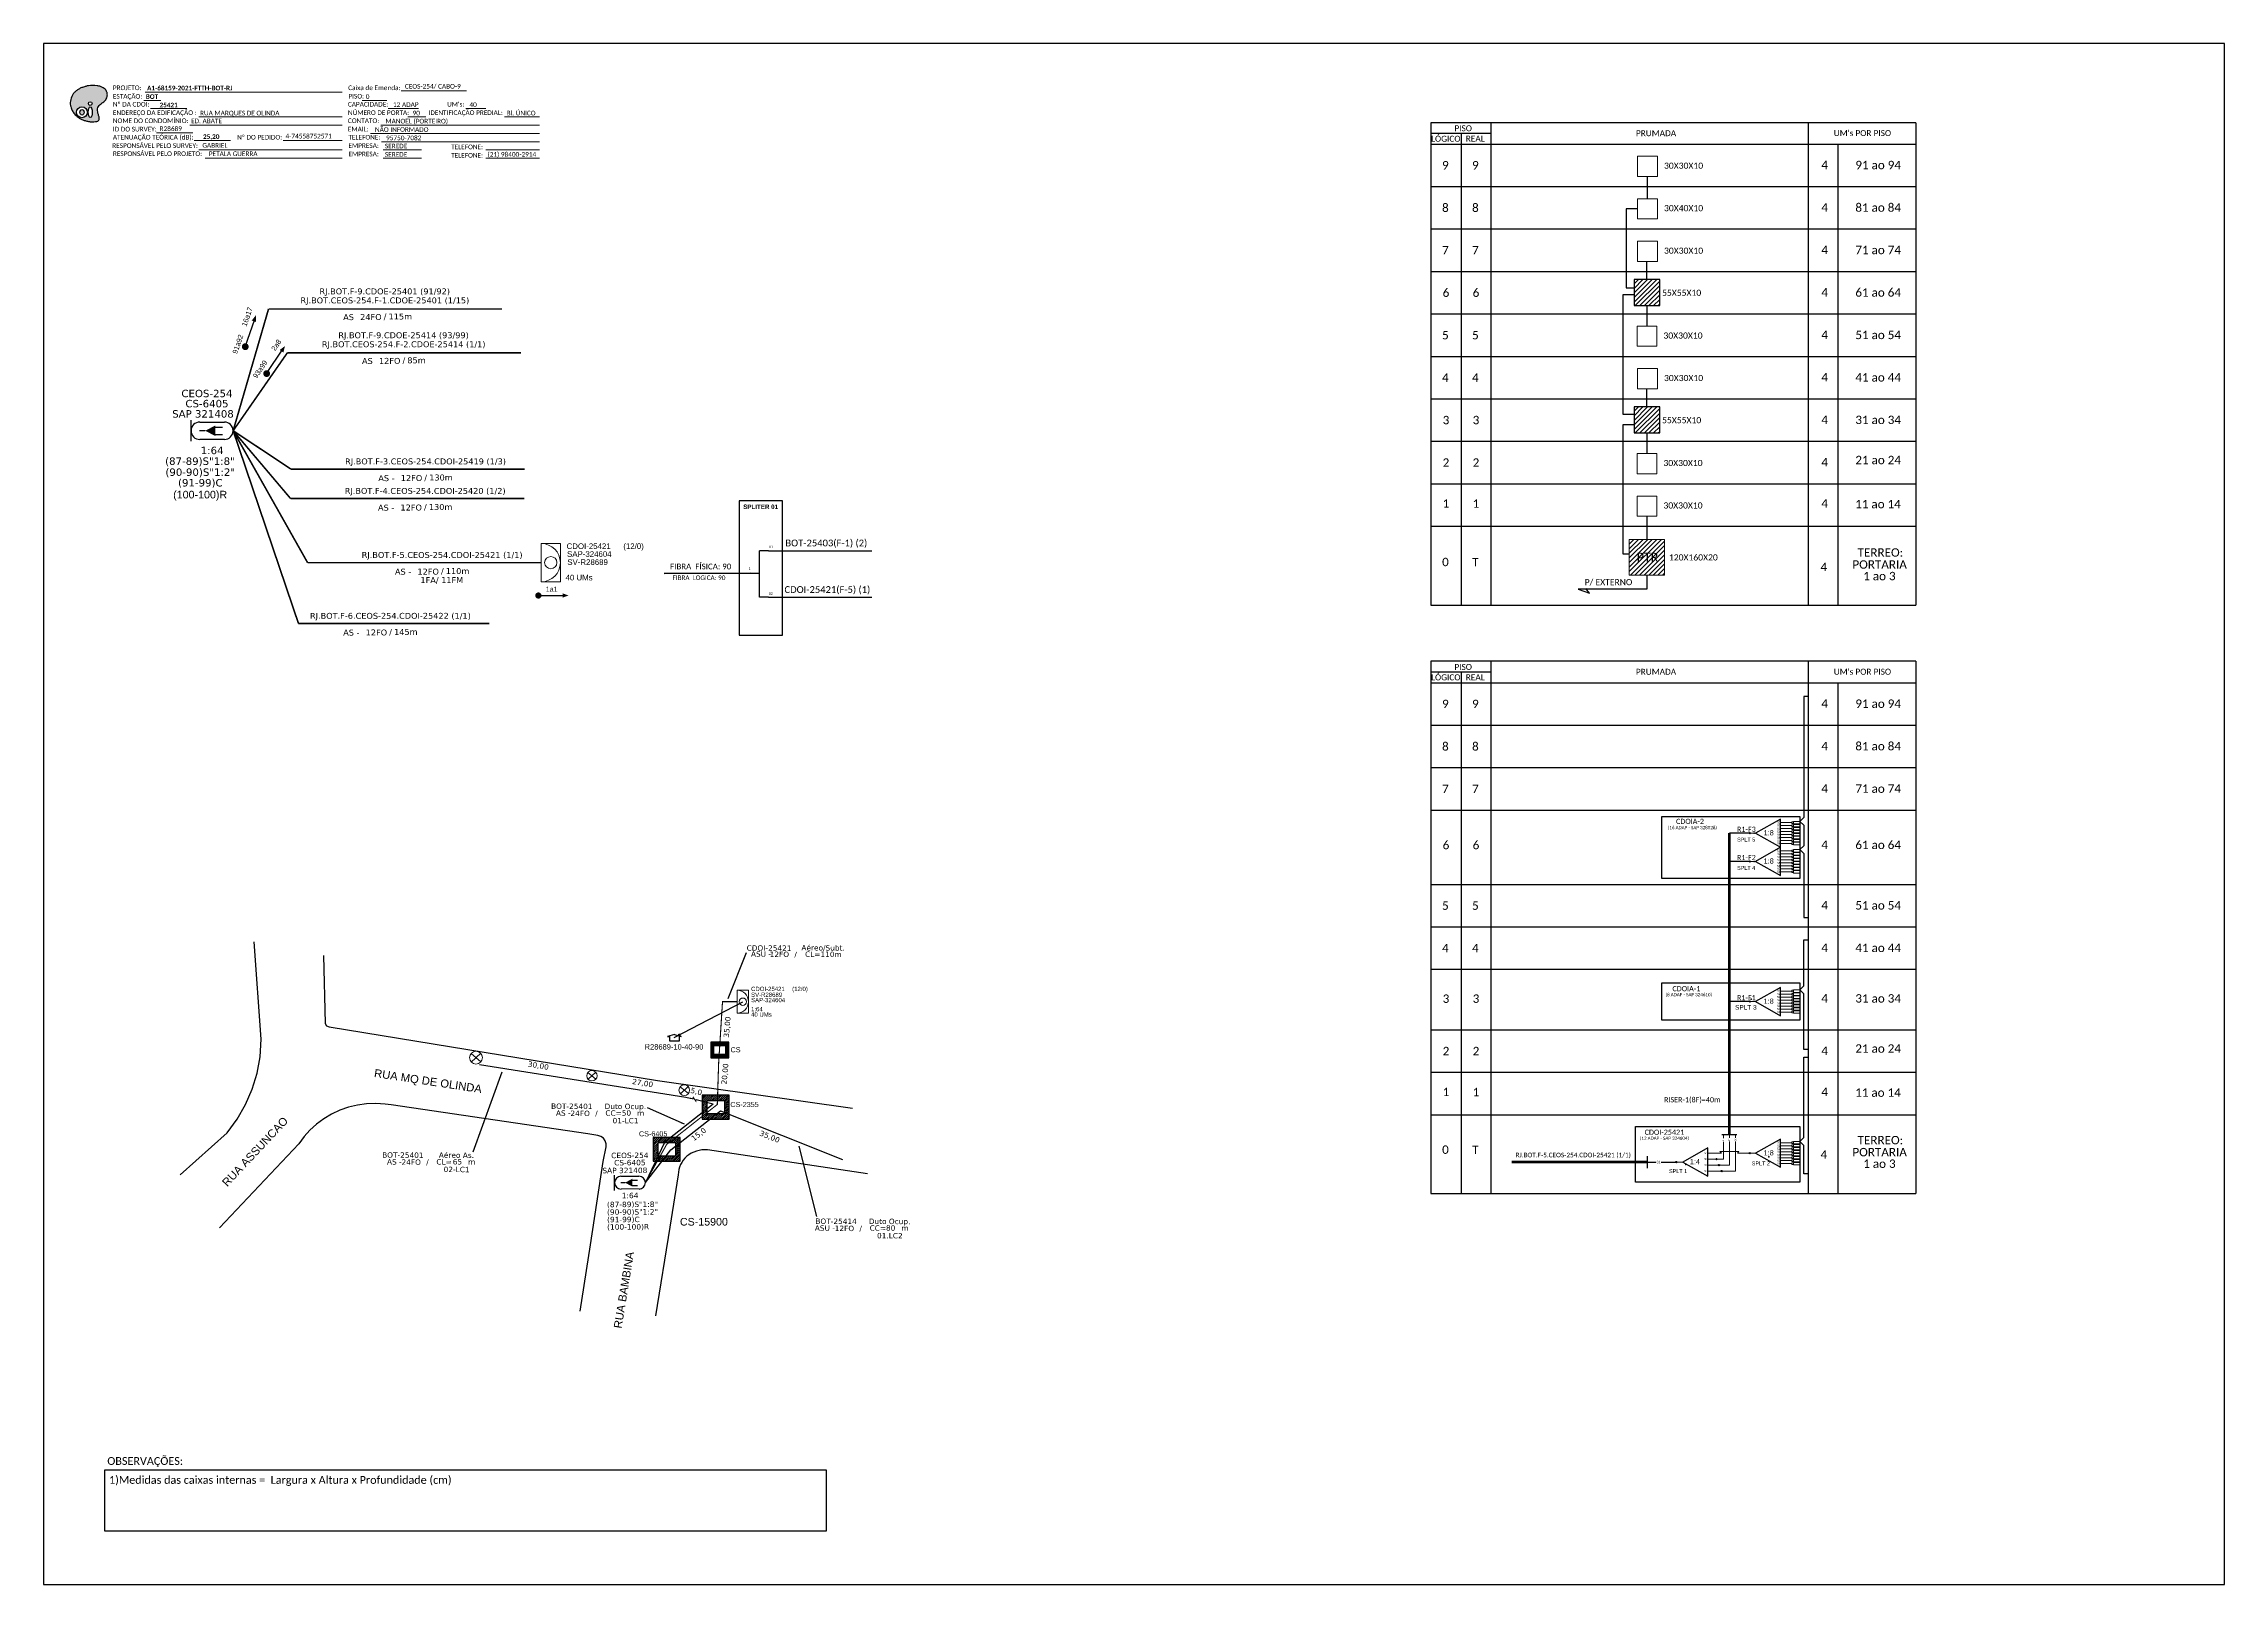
# Model space of a CAD drawing. Extents: x -4 to 837, y 1 to 595.
import ezdxf
from ezdxf.enums import TextEntityAlignment as Align

# ---------------------------------------------------------------- set-up
doc = ezdxf.new("R2010")
doc.units = 0
doc.linetypes.add('PHANTOM2', pattern=[1.25, 0.625, -0.125, 0.125, -0.125, 0.125, -0.125])
for name, color, linetype in [('10.1-Caixas Subterrâneas', 5, 'Continuous'), ('20.4-CEOS', 1, 'Continuous'), ('CAP a instalar', 1, 'Continuous'), ('label_cabos', 7, 'Continuous'), ('Legenda', 1, 'Continuous'), ('QUADRA', 7, 'Continuous'), ('SETA', 7, 'Continuous'), ('Subida Lateral', 5, 'Continuous'), ('surveys', 7, 'Continuous'), ('surveys legendas', 7, 'Continuous')]:
    doc.layers.add(name, color=color, linetype=linetype)
for name, color, linetype, lineweight in [('10.4-Postes', 1, 'Continuous', 0), ("20.0-LEGENDA DOS CDO'S", 1, 'Continuous', 0), ('20.1-CDO_INTERIOR', 1, 'Continuous', 0), ('40.1-ETIQUETAS', 1, 'Continuous', 20), ('Segmento Logradouro Texto', 251, 'Continuous', 0)]:
    doc.layers.add(name, color=color, linetype=linetype, lineweight=lineweight)
doc.layers.add('DROP DE CLIENTE', color=140, linetype='Continuous', plot=False)
doc.layers.add('EXTRA', color=50, linetype='Continuous', plot=False)
doc.styles.add('ARIAL', font='arial.ttf')
doc.styles.add('DIGICADE', font='arial.ttf')
doc.styles.add('MtXpl_Calibri', font='calibri.ttf')
doc.styles.add('siredit', font='verdana.ttf')
doc.styles.add('WMF-Calibri0', font='calibri.ttf')
doc.styles.add('WMF-Calibri1', font='calibrib.ttf')
doc.linetypes.add('FENCELINE1', pattern='A,0.25,-0.1,[133,ltypeshp.shx,S=0.1,R=0,X=-0.1,Y=0],-0.1,1', length=1.45)
doc.dimstyles.new('CL', dxfattribs={"dimtxt": 1, "dimasz": 2, "dimexe": 0.18, "dimexo": 0.0625, "dimgap": 0.09, "dimtad": 0, "dimdec": 0, "dimrnd": 1, "dimzin": 0, "dimdsep": 46, "dimtxsty": 'siredit', "dimblk": 'NONE', "dimcen": 0, "dimse1": 1, "dimse2": 1, "dimsd1": 1, "dimsd2": 1, "dimclrt": 7, "dimadec": 0, "dimazin": 0, "dimtfac": 1, "dimtdec": 0, "dimtofl": 0, "dimtmove": 0, "dimatfit": 3, "dimfxl": 0, "dimtolj": 1, "dimtzin": 0, "dimarcsym": 0})

# ---------------------------------------------------------------- blocks, each defined once
blk = doc.blocks.new('OI')
h = blk.add_hatch(color=40)
edge = h.paths.add_edge_path()
edge.add_spline(control_points=[(4.35, -0.67), (3.92, -0.99), (3.26, -1.5), (2.81, -2.59), (2.9, -3.5), (3.06, -4.27), (3.31, -4.85), (3.37, -5.39), (3.4, -5.88), (3.2, -6.4), (2.54, -6.61), (1.65, -6.63), (0.55, -6.67), (-0.56, -6.42), (-1.61, -6.14), (-2.77, -5.61), (-3.92, -4.77), (-4.89, -3.7), (-5.34, -2.65), (-5.6, -1.94), (-5.85, -0.96), (-5.71, 0.47), (-5.1, 2.02), (-4.14, 3.02), (-3.3, 3.61), (-2.37, 4.16), (-1.36, 4.44), (-0.56, 4.7), (0.79, 4.85), (2.24, 4.97), (3.79, 4.57), (4.67, 4.21), (5.44, 3.65), (5.76, 2.99), (6.03, 2.21), (6.01, 1.46), (5.72, 0.64), (5.31, 0.08), (4.88, -0.38), (4.51, -0.55), (4.35, -0.67)], knot_values=[0, 0, 0, 0, 1.60434, 2.417191, 3.427595, 4.282808, 4.776746, 5.304182, 5.888771, 6.258406, 6.858137, 7.79129, 8.986195, 10.124242, 11.187857, 12.242908, 13.953784, 15.414161, 16.515391, 17.349188, 17.675853, 19.552021, 21.515531, 22.568638, 23.63245, 24.621084, 25.782718, 26.745347, 27.142653, 29.870543, 31.004649, 31.921532, 32.709589, 33.801391, 34.042471, 35.192333, 35.971461, 36.628871, 37.254359, 37.836911, 37.836911, 37.836911, 37.836911], degree=3, periodic=0)
h.paths.add_polyline_path([(1.13, -0.87, -1), (-0.04, -0.87, -1)], flags=16)
edge = h.paths.add_edge_path(flags=16)
edge.add_ellipse((0.56, -3.59), major_axis=(-0.02, 1.71), ratio=0.361305, start_angle=0, end_angle=360)
h.paths.add_polyline_path([(-0.36, -3.62, -1), (-3.8, -3.62, -1)], flags=16)
edge = h.paths.add_edge_path(flags=0)
edge.add_ellipse((-2.08, -3.62), major_axis=(0, 0.885), ratio=0.758294, start_angle=0, end_angle=360)
at = {"color": 40}
for centre, radius in [((-2.08, -3.62), 1.72), ((0.54, -0.87), 0.587)]:
    blk.add_circle(centre, radius, dxfattribs=at)
blk.add_ellipse((-2.08, -3.62), major_axis=(0, 0.885), ratio=0.758294, start_param=-3.141592653589792, end_param=3.141592653589792, dxfattribs=at)
blk.add_ellipse((0.56, -3.59), major_axis=(-0.02, 1.71), ratio=0.361305, dxfattribs=at)
at = {"color": 40, "start_tangent": (-0.800898, -0.598801), "end_tangent": (-0.800898, -0.598801)}
blk.add_spline([(4.35, -0.67), (3.2, -1.78), (2.9, -2.54), (2.92, -3.55), (3.12, -4.38), (3.28, -4.85), (3.37, -5.37), (3.35, -5.95), (3.2, -6.29), (2.66, -6.55), (1.73, -6.63), (0.54, -6.62), (-0.58, -6.41), (-1.6, -6.11), (-2.56, -5.67), (-3.95, -4.67), (-4.89, -3.56), (-5.37, -2.56), (-5.64, -1.78), (-5.72, -1.46), (-5.63, 0.42), (-4.84, 2.22), (-4.13, 2.99), (-3.27, 3.62), (-2.4, 4.09), (-1.3, 4.47), (-0.37, 4.72), (0.02, 4.77), (2.75, 4.8), (3.85, 4.53), (4.69, 4.16), (5.31, 3.68), (5.85, 2.73), (5.93, 2.5), (5.94, 1.35), (5.67, 0.62), (5.29, 0.08), (4.84, -0.36), (4.35, -0.67)], degree=3, dxfattribs=at)
blk = doc.blocks.new('CEOS_RP_CT_DRT')
at = {"layer": '20.4-CEOS', "color": 0}
for p, q in [((-4.54, 1.19), (-1.19, 1.19)), ((-1.19, -1.19), (-4.54, -1.19))]:
    blk.add_line(p, q, dxfattribs=at)
for points in [[(-5.73, -1.43), (-5.73, 1.44)], [(-3.79, 0), (-4.59, 0)], [(-2.47, 0.48), (-1.45, 0.48)], [(-2.47, -0.52), (-1.45, -0.52)]]:
    blk.add_lwpolyline(points, dxfattribs=at)
blk.add_lwpolyline([(-3.79, 0, 0, 1.47, 0), (-2.41, 0, 1.47, 1.47, 0)], format="xyseb", dxfattribs=at)
for centre, start, end in [((-4.54, 0), 90, 270), ((-1.19, 0), 270, 90)]:
    blk.add_arc(centre, 1.19, start, end, dxfattribs=at)
at = {"layer": '20.4-CEOS', "color": 7, "style": 'siredit'}
for tag, p in [('Nº_DA_CEOS', (-2.86, 5.6)), ('LOCAL', (-2.86, 4.24)), ('SAP', (-2.86, 2.78)), ('RACIO_SPLITAGEM', (-2.86, -1.88)), ('FIBRAS_SPLITTER', (-2.86, -3.58)), ('FIBRAS_TOP_C', (-2.86, -5.08)), ('RESERVA_FINAIS', (-2.86, -6.39))]:
    blk.add_attdef(tag, text='', height=1.01, dxfattribs=at).set_placement(p, align=Align.TOP_CENTER)
blk = doc.blocks.new('ETIQUETA_RS5F')
at = {"layer": '40.1-ETIQUETAS', "color": 0, "style": 'siredit'}
blk.add_text('/', height=1.5, dxfattribs=at).set_placement((1.58, -1.95), align=Align.MIDDLE_RIGHT)
for tag, p in [('ETIQUETA_R_SECUNDARIA', (1.21, 2.1)), ('ETIQUETA_R_PRIMARIA', (1.21, 4.1)), ('F_ATIVAS/F_MORTAS', (1.14, -4.24))]:
    blk.add_attdef(tag, text='', height=1.5, dxfattribs=at).set_placement(p, align=Align.MIDDLE_CENTER)
for tag, p in [('TIPO_CABO', (-6.58, -2.12)), ('CAP_CABO', (0.4, -2.09))]:
    blk.add_attdef(tag, text='', height=1.5, dxfattribs=at).set_placement(p, align=Align.MIDDLE_RIGHT)
blk.add_attdef('METROS', text='', height=1.5, dxfattribs=at).set_placement((2.14, -1.95), align=Align.MIDDLE_LEFT)
for tag, p in [('FUSÃO_1', (0.85, -8.39)), ('FUSÃO_2', (0.85, -10.6)), ('FUSÃO_3', (0.85, -12.93)), ('FUSÃO_4', (0.85, -15.14)), ('FUSÃO_5', (0.85, -17.16))]:
    blk.add_attdef(tag, text='', height=1.5, dxfattribs=at).set_placement(p, align=Align.CENTER)
blk = doc.blocks.new('SURVEY_SURVEY')
for p, q in [((0, 0.0000127), (-0.0000126, 0.000009)), ((-0.0000126, 0.000009), (-0.0000086, 0.000009)), ((-0.0000086, 0), (-0.0000086, 0.000009)), ((0.0000086, 0), (-0.0000086, 0)), ((0, 0.0000127), (0.0000126, 0.000009)), ((0.0000084, 0.0000132), (0.0000098, 0.0000132)), ((0.0000084, 0.0000103), (0.0000084, 0.0000132)), ((0.0000126, 0.000009), (0.0000086, 0.000009)), ((0.0000086, 0.000009), (0.0000086, 0)), ((0.0000098, 0.0000132), (0.0000098, 0.0000099))]:
    blk.add_line(p, q)
blk = doc.blocks.new('_None')
blk = doc.blocks.new('POLE_POLE')
at = {"layer": '10.4-Postes', "color": 1, "linetype": 'PHANTOM2'}
for points in [[(-0.000008, 0.0000105), (0.0000076, -0.0000022)], [(0.0000072, 0.000011), (-0.0000076, -0.0000027)]]:
    blk.add_lwpolyline(points, dxfattribs=at)
at = {"layer": '10.4-Postes', "color": 1}
blk.add_circle((-0.0000002, 0.0000042), 0.0000101, dxfattribs=at)
blk = doc.blocks.new('*U109')
at = {"layer": '20.4-CEOS', "color": 7, "style": 'siredit'}
for tag, p in [('FIBRAS_SPLITTER', (0, 0)), ('FIBRAS_TOP_C', (0, -4.13)), ('RESERVA_FINAIS', (0, -5.46))]:
    blk.add_attdef(tag, p, '', height=1.01, dxfattribs=at)
for tag, p, flags in [('ID_ATIVIDADE', (0, -6.77), 3), ('FATOR', (0, -8.09), 1), ('QTDE', (0, -9.4), 1), ('FID', (0, -10.71), 1)]:
    blk.add_attdef(tag, p, '', height=1.01, dxfattribs=dict(at, flags=flags))
blk = doc.blocks.new('*U110')
at = {"layer": '20.4-CEOS', "color": 7, "style": 'siredit'}
blk.add_attdef('FIBRAS_SPLITTER', (0, 0), '', height=1.01, dxfattribs=at)
for tag, p, flags in [('QTDE', (0, -4.11), 1), ('ID_ATIVIDADE', (0, -1.48), 3), ('FATOR', (0, -2.79), 1), ('FID', (0, -5.42), 1)]:
    blk.add_attdef(tag, p, '', height=1.01, dxfattribs=dict(at, flags=flags))
blk = doc.blocks.new('Inst CB AS CFOA-SM-AS-80-TS-24')
at = {"layer": 'label_cabos', "color": 0, "style": 'siredit'}
for tag, flags, p in [('ID_ATIVIDADE', 3, (1.31, 2.67)), ('FATOR', 1, (11.56, 2.55))]:
    blk.add_attdef(tag, text='', height=1, rotation=359.69, dxfattribs=dict(at, flags=flags)).set_placement(p, align=Align.MIDDLE_CENTER)
for tag, p in [('TIPO_CABO', (1.76, 0)), ('DESTINO_CABO', (3.13, 1.26)), ('CABO', (4.69, -0.05)), ('/', (7.71, -0.05)), ('LANCE', (10.81, 0)), ('TIPO_CABO', (13.11, 1.24)), ('UND', (15.96, 0)), ('FID', (13.15, -1.41))]:
    blk.add_attdef(tag, text='', height=1, rotation=359.69, dxfattribs=at).set_placement(p, align=Align.MIDDLE_CENTER)
blk.add_attdef('QTDE', (12.43, -0.47), '', height=1, rotation=359.69, dxfattribs=at)
blk = doc.blocks.new('Inst CB DT OCUP CFOA-SM-AS-80-TS-24')
at = {"layer": 'label_cabos', "color": 0, "style": 'siredit'}
for tag, flags, p in [('ID_ATIVIDADE', 3, (1.31, 2.67)), ('FATOR', 1, (11.56, 2.55))]:
    blk.add_attdef(tag, text='', height=1, rotation=359.69, dxfattribs=dict(at, flags=flags)).set_placement(p, align=Align.MIDDLE_CENTER)
for tag, p in [('TIPO_CABO', (1.76, 0)), ('DESTINO_CABO', (3.13, 1.26)), ('CABO', (4.69, -0.05)), ('/', (7.71, -0.05)), ('LANCE', (10.91, 0)), ('TIPO_CABO', (13.11, 1.24)), ('UND', (15.96, 0)), ('FID', (13.15, -1.41))]:
    blk.add_attdef(tag, text='', height=1, rotation=359.69, dxfattribs=at).set_placement(p, align=Align.MIDDLE_CENTER)
blk.add_attdef('QTDE', (12.43, -0.47), '', height=1, rotation=359.69, dxfattribs=at)
blk = doc.blocks.new('Inst CB DT OCUP CFOA-SM-ASU-120-S-12')
at = {"layer": 'label_cabos', "color": 0, "style": 'siredit'}
for tag, flags, p in [('ID_ATIVIDADE', 3, (1.31, 2.67)), ('FATOR', 1, (11.56, 2.55))]:
    blk.add_attdef(tag, text='', height=1, rotation=359.69, dxfattribs=dict(at, flags=flags)).set_placement(p, align=Align.MIDDLE_CENTER)
for tag, p in [('TIPO_CABO', (1.26, 0)), ('DESTINO_CABO', (3.13, 1.26)), ('CABO', (4.69, -0.05)), ('/', (7.71, -0.05)), ('LANCE', (10.91, 0)), ('TIPO_CABO', (13.11, 1.24)), ('UND', (15.96, 0)), ('FID', (13.15, -1.41))]:
    blk.add_attdef(tag, text='', height=1, rotation=359.69, dxfattribs=at).set_placement(p, align=Align.MIDDLE_CENTER)
blk.add_attdef('QTDE', (12.43, -0.47), '', height=1, rotation=359.69, dxfattribs=at)
blk = doc.blocks.new('LEGENDA DOS CABOS')
at = {"layer": 'EXTRA', "color": 0, "style": 'siredit'}
for tag, p in [('ID', (4.6, 0.97)), ('XX', (9.03, 0.97))]:
    blk.add_attdef(tag, text='', height=0.48, rotation=359.69, dxfattribs=at).set_placement(p, align=Align.MIDDLE_CENTER)
at = {"layer": 'Legenda', "color": 0, "style": 'siredit'}
for tag, p in [('TIPO_CABO', (1.31, 0)), ('CABO', (4.69, -0.05)), ('/', (6.81, -0.05)), ('METROS', (10.03, -0.05))]:
    blk.add_attdef(tag, text='', height=0.8, rotation=359.69, dxfattribs=at).set_placement(p, align=Align.MIDDLE_CENTER)
blk = doc.blocks.new('*X98')
at = {"color": 0, "linetype": 'Continuous'}
for p, q in [((-1.25, 0.34099), (-0.49099, 1.1)), ((-1.25, 0.517767), (-0.667767, 1.1)), ((-1.25, 0.694544), (-0.844544, 1.1)), ((-1.25, 0.87132), (-1.02132, 1.1)), ((-1.25, 1.048097), (-1.198097, 1.1)), ((-1.25, 0.164214), (-0.8035, 0.610714)), ((-1.25, -0.012563), (-0.8035, 0.433937)), ((-1.25, -0.18934), (-0.8035, 0.25716)), ((-1.25, -0.366117), (-0.8035, 0.080383)), ((-0.789214, 0.625), (-0.314214, 1.1)), ((-0.612437, 0.625), (-0.137437, 1.1)), ((-0.43566, 0.625), (0.03934, 1.1)), ((-0.258883, 0.625), (0.216117, 1.1)), ((-0.082107, 0.625), (0.392893, 1.1)), ((0.09467, 0.625), (0.56967, 1.1)), ((0.271447, 0.625), (0.746447, 1.1)), ((0.448223, 0.625), (0.923223, 1.1)), ((0.625, 0.625), (1.1, 1.1)), ((0.801777, 0.625), (1.25, 1.073223)), ((0.8035, 0.449947), (1.25, 0.896447)), ((0.8035, 0.27317), (1.25, 0.71967)), ((0.8035, 0.096393), (1.25, 0.542893)), ((0.8035, -0.080383), (1.25, 0.366117)), ((0.8035, -0.25716), (1.25, 0.18934)), ((0.8035, -0.433937), (1.25, 0.012563)), ((-1.25, -0.542893), (-0.8035, -0.096393)), ((-1.25, -0.71967), (-0.8035, -0.27317)), ((-1.25, -0.896447), (-0.8035, -0.449947)), ((-1.25, -1.073223), (-0.801777, -0.625)), ((-1.1, -1.1), (-0.625, -0.625)), ((-0.923223, -1.1), (-0.448223, -0.625)), ((-0.746447, -1.1), (-0.271447, -0.625)), ((-0.56967, -1.1), (-0.09467, -0.625)), ((-0.392893, -1.1), (0.082107, -0.625)), ((-0.216117, -1.1), (0.258883, -0.625)), ((-0.03934, -1.1), (0.43566, -0.625)), ((0.137437, -1.1), (0.612437, -0.625)), ((0.314214, -1.1), (0.789214, -0.625)), ((0.49099, -1.1), (1.25, -0.34099)), ((0.667767, -1.1), (1.25, -0.517767)), ((0.8035, -0.610714), (1.25, -0.164214)), ((0.844544, -1.1), (1.25, -0.694544)), ((1.02132, -1.1), (1.25, -0.87132)), ((1.198097, -1.1), (1.25, -1.048097))]:
    blk.add_line(p, q, dxfattribs=at)
blk = doc.blocks.new('SPLT_1-8_SC-APC')
at = {"color": 1, "lineweight": 0}
blk.add_lwpolyline([(-17.04, -7.55), (-19.26, -7.55)], dxfattribs=at)
at = {"color": 1}
blk.add_lwpolyline([(-7.37, -2.1), (-17.04, -7.55), (-7.37, -13), (-7.37, -2.1)], dxfattribs=at)
at = {"color": 3, "lineweight": 0}
for points in [[(-2.99, -3.51), (-7.37, -3.51)], [(-7.37, -4.66), (-2.99, -4.66)], [(-7.37, -5.82), (-2.99, -5.82)], [(-7.37, -6.97), (-2.99, -6.97)], [(-7.37, -8.12), (-2.99, -8.12)], [(-2.41, -3.02), (-2.41, -4)], [(-2.41, -3.02), (0, -3.02)], [(-2.41, -4), (0, -4)], [(-2.41, -4.17), (-2.41, -5.16)], [(-2.41, -4.17), (0, -4.17)], [(-2.41, -5.16), (0, -5.16)], [(-2.41, -5.32), (-2.41, -6.31)], [(-2.41, -5.32), (0, -5.32)], [(-2.41, -6.31), (0, -6.31)], [(-2.41, -6.48), (-2.41, -7.46)], [(-2.41, -6.48), (0, -6.48)], [(-2.41, -7.46), (0, -7.46)], [(-2.41, -7.63), (-2.41, -8.62)], [(-2.41, -7.63), (0, -7.63)], [(-7.37, -9.28), (-2.99, -9.28)], [(-7.37, -10.43), (-2.99, -10.43)], [(-7.37, -11.58), (-2.99, -11.58)], [(-2.41, -8.62), (0, -8.62)], [(-2.41, -8.78), (-2.41, -9.77)], [(-2.41, -8.78), (0, -8.78)], [(-2.41, -9.77), (0, -9.77)], [(-2.41, -9.94), (-2.41, -10.92)], [(-2.41, -9.94), (0, -9.94)], [(-2.41, -10.92), (0, -10.92)], [(-2.41, -11.09), (-2.41, -12.08)], [(-2.41, -11.09), (0, -11.09)], [(-2.41, -12.08), (0, -12.08)]]:
    blk.add_lwpolyline(points, dxfattribs=at)
for points in [[(-2.99, -3.22), (-2.41, -3.22), (-2.41, -3.8), (-2.99, -3.8)], [(-2.99, -4.38), (-2.41, -4.38), (-2.41, -4.95), (-2.99, -4.95)], [(-2.99, -5.53), (-2.41, -5.53), (-2.41, -6.1), (-2.99, -6.1)], [(-2.99, -6.68), (-2.41, -6.68), (-2.41, -7.26), (-2.99, -7.26)], [(-2.99, -7.84), (-2.41, -7.84), (-2.41, -8.41), (-2.99, -8.41)], [(-2.99, -8.99), (-2.41, -8.99), (-2.41, -9.56), (-2.99, -9.56)], [(-2.99, -10.14), (-2.41, -10.14), (-2.41, -10.72), (-2.99, -10.72)], [(-2.99, -11.3), (-2.41, -11.3), (-2.41, -11.87), (-2.99, -11.87)]]:
    blk.add_lwpolyline(points, close=True, dxfattribs=at)
at = {"color": 1, "style": 'ARIAL'}
for s, height, p in [('1:8', 2, (-13.91, -8.4)), ('S1', 0.75, (-8.74, -3.78)), ('S2', 0.75, (-8.74, -4.97)), ('S3', 0.75, (-8.74, -6.18)), ('S4', 0.75, (-8.74, -7.36)), ('S5', 0.75, (-8.74, -8.57)), ('S6', 0.75, (-8.74, -9.69)), ('S7', 0.75, (-8.74, -10.78)), ('S8', 0.75, (-8.74, -11.9))]:
    blk.add_text(s, height=height, dxfattribs=at).set_placement(p)
blk = doc.blocks.new('SPLITTER_')
blk.add_point((0, 0))
at = {"style": 'ARIAL', "flags": 4}
blk.add_attdef('SPLT', (0, -3.26), '', height=1.5, dxfattribs=at)
blk = doc.blocks.new('SPLITTER FUTURO')
blk.add_point((0, 0))
at = {"style": 'ARIAL', "text_generation_flag": 6, "flags": 4}
for tag, p, height in [('SPLT', (-6.22, -4.1), 1.5), ('INSTAL.', (-6.25, -6.09), 1.25)]:
    blk.add_attdef(tag, p, '', height=height, rotation=180, dxfattribs=at)

msp = doc.modelspace()

# ---------------------------------------------------------------- hatches: boundary and pattern name
h = msp.add_hatch()
h.set_pattern_fill('ANSI31', color=1, scale=10, style=0)
h.set_pattern_definition([(45, (-5.7585, 106.5913), (-0.8838835, 0.8838835), [])])
h.paths.add_polyline_path([(609.53, 494.27), (619.43, 494.27), (619.43, 504.31), (609.53, 504.31)])
h.paths.add_polyline_path([(617.95, 494.91), (617.95, 500.06)], flags=16)
h = msp.add_hatch()
h.set_pattern_fill('ANSI31', color=1, scale=10, style=0)
h.set_pattern_definition([(45, (-5.7585, 57.4757), (-0.8838835, 0.8838835), [])])
h.paths.add_polyline_path([(609.53, 445.16), (619.43, 445.16), (619.43, 455.2), (609.53, 455.2)])
h.paths.add_polyline_path([(617.95, 445.79), (617.95, 450.94)], flags=16)
h = msp.add_hatch()
h.set_pattern_fill('ANSI31', color=1, scale=10, style=0)
h.set_pattern_definition([(45, (-3.9255, 6.3502), (-0.8838835, 0.8838835), [])])
h.paths.add_polyline_path([(607.69, 390.31), (621.27, 390.31), (621.27, 404.07), (607.69, 404.07)])
h.paths.add_polyline_path([(609.7, 394.67), (619.78, 394.67), (619.78, 399.82), (609.7, 399.82)], flags=24)
h = msp.add_hatch(color=3)
h.dxf.hatch_style = 1
edge = h.paths.add_edge_path()
edge.add_arc((654.17, 290.89), 0.256, 0, 360)
h = msp.add_hatch(color=3)
h.dxf.hatch_style = 1
edge = h.paths.add_edge_path()
edge.add_arc((654.17, 279.99), 0.256, 0, 360)
h = msp.add_hatch(color=3)
h.dxf.hatch_style = 1
edge = h.paths.add_edge_path()
edge.add_arc((654.14, 225.96), 0.242, 0, 360)
h = msp.add_hatch(color=3)
h.dxf.hatch_style = 1
edge = h.paths.add_edge_path()
edge.add_arc((625.86, 164.06), 0.256, 0, 360)
h = msp.add_hatch(color=3)
h.dxf.hatch_style = 1
edge = h.paths.add_edge_path()
edge.add_arc((641.31, 165.25), 0.256, 0, 360)
h = msp.add_hatch(color=3)
h.dxf.hatch_style = 1
edge = h.paths.add_edge_path()
edge.add_arc((642.3, 162.92), 0.256, 0, 360)
h = msp.add_hatch(color=3)
h.dxf.hatch_style = 1
edge = h.paths.add_edge_path()
edge.add_arc((643.3, 160.62), 0.256, 0, 360)
h = msp.add_hatch(color=3)
h.dxf.hatch_style = 1
edge = h.paths.add_edge_path()
edge.add_arc((654.11, 167.49), 0.256, 0, 360)

# ---------------------------------------------------------------- linework, layer by layer
for p, q in [((837.17, 595.26), (-3.83, 595.26)), ((-3.83, 595.26), (-3.83, 1.26)), ((837.17, 1.26), (837.17, 595.26)), ((718.21, 564.77), (718.21, 378.79)), ((718.21, 357.12), (718.21, 151.92)), ((-3.83, 1.26), (837.17, 1.26))]:
    msp.add_line(p, q)
at = {"color": 7, "linetype": 'Continuous'}
for p, q in [((272.11, 399.73), (272.11, 381.84)), ((275.67, 399.74), (272.28, 399.74)), ((268.59, 391.11), (272.09, 391.11)), ((275.67, 381.85), (272.28, 381.85))]:
    msp.add_line(p, q, dxfattribs=at)
at = {"color": 10, "linetype": 'Continuous'}
for p, q in [((275.67, 399.75), (315.58, 399.74)), ((275.67, 381.86), (315.58, 381.85))]:
    msp.add_line(p, q, dxfattribs=at)
at = {"color": 1, "linetype": 'Continuous', "lineweight": 60}
msp.add_line((268.66, 391.11), (235.52, 391), dxfattribs=at)
at = {"color": 5}
msp.add_line((654.14, 225.96), (646.41, 225.96), dxfattribs=at)
at = {"color": 7, "lineweight": 0}
for points in [[(34.76, 573.3), (41.31, 573.3)], [(35.28, 576.58), (111.25, 576.58)], [(119.05, 573.34), (128.53, 573.34)], [(134.09, 577.07), (159.22, 577.07)], [(37.42, 570.23), (51.37, 570.23)], [(52.58, 563.88), (111.25, 563.88)], [(55.99, 566.99), (111.25, 566.99)], [(126.21, 563.88), (187.44, 563.88)], [(129.1, 570.23), (140.71, 570.23)], [(136.68, 566.99), (143.62, 566.99)], [(159.04, 570.23), (166.7, 570.23)], [(173.85, 566.99), (187.41, 566.99)], [(39.74, 560.82), (53.69, 560.82)], [(54.28, 557.85), (68.22, 557.85)], [(88.51, 557.85), (111.27, 557.85)], [(122.17, 560.64), (187.44, 560.64)], [(126.46, 557.41), (187.44, 557.41)], [(55.99, 554.29), (111.25, 554.29)], [(58.48, 551.06), (111.25, 551.06)], [(127.07, 554.29), (141.86, 554.29)], [(127.07, 551.06), (141.86, 551.06)], [(166.67, 554.29), (187.44, 554.29)], [(166.67, 551.06), (187.44, 551.06)], [(638.01, 167.49), (643.17, 167.49)], [(638.01, 165.25), (641.31, 165.25)], [(638.01, 162.92), (642.3, 162.92)], [(638.01, 160.62), (643.3, 160.62)], [(643.17, 167.49), (642.61, 168.11), (646.3, 168.11)], [(649.43, 167.49), (649.98, 168.11), (646.3, 168.11)], [(649.43, 167.49), (653.85, 167.49)]]:
    msp.add_lwpolyline(points, dxfattribs=at)
at = {"color": 0}
for points in [[(718.21, 564.77), (531.2, 564.77)], [(554.35, 560.66), (531.2, 560.66)], [(718.21, 357.12), (531.2, 357.12)], [(554.35, 353), (531.2, 353)]]:
    msp.add_lwpolyline(points, dxfattribs=at)
for points in [[(531.2, 564.77), (531.2, 378.79), (718.21, 378.79)], [(554.35, 378.79), (554.35, 564.77)], [(676.62, 564.77), (676.62, 378.79)], [(531.2, 556.55), (718.21, 556.55)], [(542.78, 560.66), (542.78, 378.79)], [(688.19, 378.79), (688.19, 556.55)], [(531.2, 540.18), (718.21, 540.18)], [(531.2, 523.81), (718.21, 523.81)], [(531.2, 507.43), (718.21, 507.43)], [(531.2, 491.06), (718.21, 491.06)], [(531.2, 474.69), (718.21, 474.69)], [(531.2, 458.32), (718.21, 458.32)], [(531.2, 441.95), (718.21, 441.95)], [(531.2, 425.57), (718.21, 425.57)], [(531.2, 409.2), (718.21, 409.2)], [(531.2, 357.12), (531.2, 151.92), (718.21, 151.92)], [(554.35, 151.92), (554.35, 357.12)], [(676.62, 357.12), (676.62, 151.92)], [(531.2, 348.89), (718.21, 348.89)], [(542.78, 353), (542.78, 151.92)], [(688.19, 151.92), (688.19, 348.89)], [(531.2, 332.52), (718.21, 332.52)], [(531.2, 316.15), (718.21, 316.15)], [(531.2, 299.78), (718.21, 299.78)], [(531.2, 271.14), (718.21, 271.14)], [(531.2, 254.77), (718.21, 254.77)], [(531.2, 238.4), (718.21, 238.4)], [(531.2, 215.07), (718.21, 215.07)], [(531.2, 198.7), (718.21, 198.7)], [(531.2, 182.32), (718.21, 182.32)]]:
    msp.add_lwpolyline(points)
at = {"lineweight": 0}
for points in [[(618.51, 551.81), (610.85, 551.81), (610.85, 544.04), (618.51, 544.04)], [(618.51, 535.44), (610.85, 535.44), (610.85, 527.67), (618.51, 527.67)], [(618.51, 519.07), (610.85, 519.07), (610.85, 511.3), (618.51, 511.3)], [(618.31, 486.32), (610.65, 486.32), (610.65, 478.56), (618.31, 478.56)], [(618.51, 469.95), (610.85, 469.95), (610.85, 462.18), (618.51, 462.18)], [(618.31, 437.21), (610.65, 437.21), (610.65, 429.44), (618.31, 429.44)], [(618.31, 420.84), (610.65, 420.84), (610.65, 413.07), (618.31, 413.07)]]:
    msp.add_lwpolyline(points, close=True, dxfattribs=at)
at = {"color": 3}
for points in [[(614.68, 535.44), (614.68, 544.04)], [(610.85, 531.56), (606.46, 531.56), (606.46, 501.08), (609.53, 501.08)], [(614.48, 504.31), (614.48, 511.3)], [(609.53, 498.35), (605.13, 498.35), (605.13, 452.44), (609.53, 452.44)], [(614.47, 494.27), (614.48, 486.32)], [(614.48, 455.2), (614.48, 462.18)], [(609.53, 448.28), (605.13, 448.28), (605.13, 398.59), (607.69, 398.59)], [(614.47, 445.16), (614.48, 437.21)], [(614.48, 413.07), (614.48, 404.07)], [(676.63, 343.59), (674.98, 343.59), (674.97, 296.92), (673.4, 295.41), (674.97, 293.91), (674.97, 286.02), (673.4, 284.52), (674.97, 283.01), (674.97, 258.35), (676.62, 258.35)], [(676.62, 207.5), (674.97, 207.5), (674.97, 228.98), (673.4, 230.49), (674.97, 231.99), (674.97, 249.81), (676.62, 249.81)], [(676.62, 159.52), (674.97, 159.52), (674.97, 170.51), (673.4, 172.02), (674.97, 173.53), (674.97, 204.53), (676.62, 204.53)], [(614.71, 164.06), (617.87, 164.06)], [(619.94, 164.06), (625.86, 164.06)]]:
    msp.add_lwpolyline(points, dxfattribs=at)
at = {"color": 1}
for points in [[(619.43, 504.31), (609.53, 504.31), (609.53, 494.27), (619.43, 494.27)], [(619.43, 455.2), (609.53, 455.2), (609.53, 445.16), (619.43, 445.16)], [(620.27, 297.31), (673.4, 297.31), (673.4, 273.42), (620.27, 273.42)], [(620.27, 233.12), (673.4, 233.12), (673.4, 218.8), (620.27, 218.8)], [(610.07, 177.73), (673.4, 177.73), (673.4, 156.31), (610.07, 156.31)]]:
    msp.add_lwpolyline(points, close=True, dxfattribs=at)
at = {"color": 7, "const_width": 1.31}
for points in [[(73.73, 477.8, 1), (74.15, 479.04, 1)], [(81.82, 467.51, 1), (82.55, 468.6, 1)]]:
    msp.add_lwpolyline(points, format="xyb", close=True, dxfattribs=at)
at = {"color": 7}
msp.add_lwpolyline([(264.42, 367.2), (281.09, 367.2), (281.09, 418.95), (264.42, 418.95)], close=True, dxfattribs=at)
at = {"color": 1, "lineweight": 0}
msp.add_lwpolyline([(607.69, 404.07), (621.27, 404.07), (621.27, 390.31), (607.69, 390.31)], close=True, dxfattribs=at)
at = {"color": 1}
for points in [[(614.48, 390.31), (614.48, 384.98), (587.94, 384.98)], [(587.94, 384.98), (592.36, 383.38)], [(592.36, 383.38), (590.95, 385.21)], [(638.01, 169.51), (628.34, 164.06), (638.01, 158.62), (638.01, 169.51)], [(614.71, 161.66), (614.71, 166.37)]]:
    msp.add_lwpolyline(points, dxfattribs=at)
at = {"const_width": 1.19}
msp.add_lwpolyline([(186.38, 382.49, 1), (187.58, 382.49, 1)], format="xyb", close=True, dxfattribs=at)
msp.add_lwpolyline([(186.38, 382.49, 1), (187.58, 382.49, 1)], format="xyb", close=True, dxfattribs=at)
at = {"color": 5, "const_width": 1}
msp.add_lwpolyline([(646.3, 174.69), (646.3, 290.89)], dxfattribs=at)
at = {"color": 5}
for points in [[(654.14, 290.89), (646.3, 290.89)], [(654.14, 279.99), (646.3, 279.99)], [(643.39, 174.69), (649.21, 174.69)]]:
    msp.add_lwpolyline(points, dxfattribs=at)
at = {"color": 5, "lineweight": 0}
for points in [[(641.55, 165.2), (643.99, 165.2), (643.99, 171.92)], [(643.53, 160.62), (648.61, 160.62), (648.61, 171.98)], [(643.99, 174.66), (643.99, 173.34)], [(646.3, 174.69), (646.3, 173.37)], [(646.3, 171.95), (646.3, 162.88)], [(648.61, 174.69), (648.61, 173.4)], [(642.53, 162.88), (646.3, 162.88)]]:
    msp.add_lwpolyline(points, dxfattribs=at)
at = {"color": 1, "const_width": 1}
msp.add_lwpolyline([(562.35, 164.06), (614.71, 164.06)], dxfattribs=at)
at = {"color": 1, "lineweight": 0}
msp.add_lwpolyline([(628.34, 164.06), (626.12, 164.06)], dxfattribs=at)
at = {"color": 0}
msp.add_lwpolyline([(19.73, 45.46), (297.98, 45.46), (297.98, 21.75), (19.73, 21.75)], close=True, dxfattribs=at)
at = {"color": 3}
for centre, radius in [((654.17, 290.89), 0.256), ((654.17, 279.99), 0.256), ((654.14, 225.96), 0.242), ((625.86, 164.06), 0.256), ((641.31, 165.25), 0.256), ((642.3, 162.92), 0.256), ((643.3, 160.62), 0.256), ((654.11, 167.49), 0.256)]:
    msp.add_circle(centre, radius, dxfattribs=at)
at = {"layer": '10.1-Caixas Subterrâneas', "color": 30}
for p, q in [((253.44, 210.33), (253.44, 204.2)), ((260.41, 210.33), (253.44, 210.33)), ((260.41, 204.2), (260.41, 210.33)), ((253.44, 204.2), (260.41, 204.2)), ((254.69, 205.52), (254.69, 209.01)), ((254.69, 209.01), (259.16, 209.01)), ((259.16, 205.52), (254.69, 205.52)), ((259.16, 209.01), (259.16, 205.52)), ((250.14, 189.84), (250.14, 180.64)), ((260.6, 189.84), (250.14, 189.84)), ((252.01, 182.62), (252.01, 187.85)), ((252.01, 187.85), (258.73, 187.85)), ((258.73, 187.85), (258.73, 182.62)), ((260.6, 180.64), (260.6, 189.84)), ((250.14, 180.64), (260.6, 180.64)), ((258.73, 182.62), (252.01, 182.62)), ((231.24, 173.59), (231.24, 164.39)), ((241.7, 173.59), (231.24, 173.59)), ((233.11, 166.38), (233.11, 171.61)), ((233.11, 171.61), (239.83, 171.61)), ((239.83, 171.61), (239.83, 166.38)), ((241.7, 164.39), (241.7, 173.59)), ((231.24, 164.39), (241.7, 164.39)), ((239.83, 166.38), (233.11, 166.38))]:
    msp.add_line(p, q, dxfattribs=at)
at = {"layer": '20.1-CDO_INTERIOR', "color": 1, "lineweight": 18}
msp.add_lwpolyline([(195.44, 387.78), (195.44, 402.55), (188.06, 402.55), (188.06, 387.78)], close=True, dxfattribs=at)
at = {"layer": '20.1-CDO_INTERIOR', "lineweight": 18}
msp.add_lwpolyline([(268, 221.5), (268.01, 230.3), (263.61, 230.3), (263.61, 221.5)], close=True, dxfattribs=at)
at = {"layer": '20.1-CDO_INTERIOR', "color": 1, "lineweight": 18}
msp.add_circle((191.75, 395.16), 2.36, dxfattribs=at)
at = {"layer": '20.1-CDO_INTERIOR', "lineweight": 18}
msp.add_circle((265.81, 225.9), 1.41, dxfattribs=at)
at = {"layer": '20.1-CDO_INTERIOR', "color": 1, "lineweight": 18}
msp.add_arc((188.06, 395.16), 7.38, 270, 90, dxfattribs=at)
at = {"layer": '20.1-CDO_INTERIOR', "lineweight": 18}
msp.add_arc((263.61, 225.9), 4.4, 269.97241, 89.97241, dxfattribs=at)
at = {"layer": '20.4-CEOS', "color": 5}
for p, q in [((218.83, 158.58), (225.75, 158.62)), ((225.78, 153.69), (218.86, 153.65))]:
    msp.add_line(p, q, dxfattribs=at)
for points in [[(216.39, 153.12), (216.36, 159.07)], [(220.39, 156.12), (218.73, 156.11)], [(223.12, 157.12), (225.22, 157.13)], [(223.13, 155.06), (225.23, 155.08)]]:
    msp.add_lwpolyline(points, dxfattribs=at)
msp.add_lwpolyline([(220.39, 156.12, 0, 3.05, 0), (223.25, 156.14, 3.05, 3.05, 0)], format="xyseb", dxfattribs=at)
for centre, start, end in [((218.84, 156.11), 90.33558, 270.33558), ((225.77, 156.15), 270.33558, 90.33558)]:
    msp.add_arc(centre, 2.47, start, end, dxfattribs=at)
at = {"layer": 'CAP a instalar', "color": 7, "linetype": 'FENCELINE1', "ltscale": 3}
for p, q in [((164.27, 201.73), (207.29, 194.9)), ((207.29, 194.9), (243.88, 189.08)), ((235.68, 171.85), (254.32, 186.55)), ((243.88, 189.08), (245.57, 188.67)), ((248.79, 187.89), (254.32, 186.55)), ((238.11, 168.76), (257.21, 183.82)), ((257.21, 183.82), (304.25, 165.08)), ((235.68, 171.85), (228.23, 156.17)), ((228.23, 156.17), (238.11, 168.76))]:
    msp.add_line(p, q, dxfattribs=at)
at = {"layer": 'CAP a instalar', "color": 7, "linetype": 'FENCELINE1', "ltscale": 7, "const_width": 0.611}
for points in [[(82.91, 492.96), (69.26, 446.02)], [(172.99, 492.96), (82.91, 492.96)], [(90.16, 476.06), (69.26, 446.02)], [(180.24, 476.06), (90.16, 476.06)]]:
    msp.add_lwpolyline(points, dxfattribs=at)
at = {"layer": 'CAP a instalar', "color": 8, "linetype": 'FENCELINE1', "ltscale": 7, "const_width": 0.611}
for points in [[(91.55, 431.23), (69.26, 446.02)], [(91.42, 419.86), (69.26, 446.02)], [(94.46, 371.69), (69.26, 446.02)], [(181.64, 431.23), (91.55, 431.23)], [(181.51, 419.86), (91.42, 419.86)], [(168.1, 371.69), (94.46, 371.69)]]:
    msp.add_lwpolyline(points, dxfattribs=at)
at = {"layer": 'CAP a instalar', "color": 1, "linetype": 'FENCELINE1', "ltscale": 7, "const_width": 0.611}
for points in [[(97.97, 395.16), (69.26, 446.02)], [(188.06, 395.16), (97.97, 395.16)]]:
    msp.add_lwpolyline(points, dxfattribs=at)
at = {"layer": 'CAP a instalar', "linetype": 'FENCELINE1', "ltscale": 3, "const_width": 0.414}
for points in [[(236.45, 170.88), (255.97, 186.27), (256.49, 202.26), (257.98, 225.9), (263.61, 225.9)], [(228.23, 156.17), (236.45, 170.88)]]:
    msp.add_lwpolyline(points, dxfattribs=at)
at = {"layer": 'DROP DE CLIENTE'}
msp.add_lwpolyline([(239.38, 212.08), (265.81, 225.9)], dxfattribs=at)
at = {"layer": 'QUADRA'}
for points in [[(48.83, 159.09), (67.01, 175.28), (70.84, 180.6), (74.05, 186.26), (76.62, 192.2), (78.5, 198.35), (79.66, 204.65), (80.1, 211.51), (77.34, 248.97)], [(104.16, 243.65), (104.7, 217.46), (105.28, 216.64), (106.25, 216.22), (232.93, 195.54), (308.14, 184.88)], [(203.12, 106.62), (207.07, 132.19), (211.91, 164.34), (213.15, 169.96), (213.15, 171.14), (212.79, 172.26), (212.05, 173.22), (211.03, 173.92), (209.86, 174.3), (205.98, 174.91), (130.17, 186.1), (127.85, 186.43), (124.29, 186.63), (120.72, 186.5), (117.19, 186.01), (113.75, 185.18), (110.42, 184.02), (107.23, 182.57), (104.22, 180.79), (101.42, 178.74), (98.87, 176.43), (96.6, 173.88), (94.64, 171.13), (64.03, 138.67)], [(203.12, 106.62), (207.07, 132.19), (211.91, 164.34), (213.15, 169.96), (213.15, 171.14), (212.79, 172.26), (212.05, 173.22), (211.03, 173.92), (209.86, 174.3), (205.98, 174.91), (130.17, 186.1), (127.85, 186.43), (124.29, 186.63), (120.72, 186.5), (117.19, 186.01), (113.75, 185.18), (110.42, 184.02), (107.23, 182.57), (104.22, 180.79), (101.42, 178.74), (98.87, 176.43), (96.6, 173.88), (94.64, 171.13), (64.03, 138.67)], [(313.89, 159.54), (252.14, 168.76), (251.07, 168.81), (249.98, 168.74), (248.93, 168.58), (247.89, 168.3), (246.9, 167.94), (245.94, 167.48), (245.04, 166.92), (244.22, 166.3), (243.46, 165.58), (242.81, 164.8), (242.23, 163.96), (241.74, 163.07), (241.37, 162.13), (241.1, 161.18), (240.95, 160.18), (240.9, 159.19), (237.72, 138.97), (232.14, 104.8)], [(313.89, 159.54), (252.14, 168.76), (251.07, 168.81), (249.98, 168.74), (248.93, 168.58), (247.89, 168.3), (246.9, 167.94), (245.94, 167.48), (245.04, 166.92), (244.22, 166.3), (243.46, 165.58), (242.81, 164.8), (242.23, 163.96), (241.74, 163.07), (241.37, 162.13), (241.1, 161.18), (240.95, 160.18), (240.9, 159.19), (237.72, 138.97), (232.14, 104.8)]]:
    msp.add_lwpolyline(points, dxfattribs=at)
at = {"layer": 'SETA', "color": 7}
for points in [[(73.94, 478.42), (77.56, 489.09)], [(82.18, 468.06), (88.44, 477.42)]]:
    msp.add_lwpolyline(points, dxfattribs=at)
at = {"layer": 'SETA'}
msp.add_lwpolyline([(186.98, 382.49), (197.22, 382.49)], dxfattribs=at)
msp.add_lwpolyline([(186.98, 382.49), (197.22, 382.49)], dxfattribs=at)
at = {"layer": 'SETA', "color": 7}
for points in [[(76.43, 488.52), (78.02, 490.51), (78.08, 487.96)], [(87.2, 477.16), (89.26, 478.67), (88.65, 476.19)]]:
    msp.add_solid(points, dxfattribs=at)
at = {"layer": 'SETA'}
msp.add_solid([(196.4, 383.3), (198.58, 382.5), (196.4, 381.71)], dxfattribs=at)
msp.add_solid([(196.4, 383.3), (198.58, 382.5), (196.4, 381.71)], dxfattribs=at)
at = {"layer": 'Subida Lateral', "color": 5, "const_width": 0.414}
msp.add_lwpolyline([(245.57, 188.67), (246.58, 188.44), (246.71, 188.99), (247.69, 187.56), (247.8, 188.13), (248.79, 187.89)], dxfattribs=at)

# ---------------------------------------------------------------- block references
at = {"color": 7, "xscale": 1.213923925163967, "yscale": 1.213923925163967, "zscale": 1.213923925163967, "rotation": 0.1532896023949059}
msp.add_blockref('OI', (13.47, 573.2), dxfattribs=at)
at = {"color": 3}
for p in [(673.4, 298.43), (673.4, 287.54), (673.4, 233.5), (673.4, 175.04)]:
    msp.add_blockref('SPLT_1-8_SC-APC', p, dxfattribs=at)
ref = msp.add_blockref('SPLITTER_', (655.79, 290.89), dxfattribs=dict(xscale=-1))
ref.add_attrib('SPLT', 'SPLT 5', (649.26, 287.62), dxfattribs={"height": 1.5, "style": 'ARIAL'})
ref = msp.add_blockref('SPLITTER_', (655.79, 279.99), dxfattribs=dict(xscale=-1))
ref.add_attrib('SPLT', 'SPLT 4', (649.26, 276.73), dxfattribs={"height": 1.5, "style": 'ARIAL'})
ref = msp.add_blockref('SPLITTER FUTURO', (654.69, 226.91))
ref.add_attrib('SPLT', 'SPLT 3', (648.47, 222.82), dxfattribs={"height": 1.79, "rotation": 180, "style": 'ARIAL', "text_generation_flag": 6})
ref = msp.add_blockref('SPLITTER_', (629.53, 163.1), dxfattribs=dict(xscale=-1))
ref.add_attrib('SPLT', 'SPLT 1', (623, 159.84), dxfattribs={"height": 1.5, "style": 'ARIAL'})
ref = msp.add_blockref('SPLITTER_', (661.45, 166.06), dxfattribs=dict(xscale=-1))
ref.add_attrib('SPLT', 'SPLT 2', (654.91, 162.8), dxfattribs={"height": 1.5, "style": 'ARIAL'})
at = {"layer": '10.1-Caixas Subterrâneas', "color": 30, "rotation": 180.0000000000622}
for p, xscale, yscale, zscale in [((256.92, 207.27), 2.786380839993184, 2.786380839993184, 5.572761679986368), ((255.37, 185.24), 4.184423460012677, 4.184423460012677, 8.368846920025353), ((236.47, 168.99), 4.184423460012677, 4.184423460012677, 8.368846920025353)]:
    msp.add_blockref('*X98', p, dxfattribs=dict(at, xscale=xscale, yscale=yscale, zscale=zscale))
at = {"layer": '10.4-Postes', "color": 1}
for p, xscale, yscale, zscale in [((162.96, 203.29), 245353.0003952809, 245353.0003952809, 245353.0003952809), ((207.67, 196.53), 198654.1011957438, 198654.1011957438, 198654.1011957438), ((243.28, 190.92), 202897.8494580581, 202897.8494580581, 202897.8494580581)]:
    msp.add_blockref('POLE_POLE', p, dxfattribs=dict(at, xscale=xscale, yscale=yscale, zscale=zscale))
at = {"layer": '20.4-CEOS', "color": 5}
ref = msp.add_blockref('CEOS_RP_CT_DRT', (69.26, 446.01), dxfattribs=dict(at, xscale=2.831684630168474, yscale=2.831684630168474, zscale=2.831684630168474))
ref.add_attrib('Nº_DA_CEOS', 'CEOS-254', dxfattribs={"color": 7, "height": 2.859, "style": 'siredit'}).set_placement((59.15, 461.81), align=Align.TOP_CENTER)
ref.add_attrib('LOCAL', 'CS-6405', dxfattribs={"color": 7, "height": 2.859, "style": 'siredit'}).set_placement((59.17, 457.91), align=Align.TOP_CENTER)
ref.add_attrib('SAP', 'SAP 321408', dxfattribs={"color": 7, "height": 2.859, "style": 'siredit'}).set_placement((57.62, 453.95), align=Align.TOP_CENTER)
ref.add_attrib('RACIO_SPLITAGEM', '1:64', dxfattribs={"color": 7, "height": 2.859, "style": 'siredit'}).set_placement((61.15, 439.85), align=Align.TOP_CENTER)
ref.add_attrib('FIBRAS_SPLITTER', '(87-89)S"1:8"', dxfattribs={"color": 7, "height": 2.8591, "style": 'siredit'}).set_placement((56.46, 435.72), align=Align.TOP_CENTER)
ref.add_attrib('FIBRAS_TOP_C', '(90-90)S"1:2"', dxfattribs={"color": 7, "height": 2.8591, "style": 'siredit'}).set_placement((56.56, 431.48), align=Align.TOP_CENTER)
ref.add_attrib('RESERVA_FINAIS', '(91-99)C', dxfattribs={"color": 7, "height": 2.859, "style": 'siredit'}).set_placement((56.6, 427.39), align=Align.TOP_CENTER)
at = {"layer": '20.4-CEOS', "color": 0, "lineweight": 0}
ref = msp.add_blockref('*U109', (213.43, 146.66), dxfattribs=dict(at, xscale=2.070207647605661, yscale=2.070207647605661, zscale=2.070207647605661, rotation=0.33558317701431))
ref.add_attrib('FIBRAS_SPLITTER', '(87-89)S"1:8"', (213.43, 146.66), dxfattribs={"color": 7, "height": 2.0902, "rotation": 0.33558, "style": 'siredit'})
ref.add_attrib('FIBRAS_TOP_C', '(91-99)C', (213.47, 140.86), dxfattribs={"color": 7, "height": 2.09, "rotation": 0.33558, "style": 'siredit'})
ref.add_attrib('RESERVA_FINAIS', '(100-100)R', (213.48, 138), dxfattribs={"color": 7, "height": 2.09, "rotation": 0.33558, "style": 'siredit'})
at = {"layer": '20.4-CEOS', "color": 0, "lineweight": 0, "xscale": 2.070207647605661, "yscale": 2.070207647605661, "zscale": 2.070207647605661, "rotation": 0.33558317701431}
msp.add_blockref('*U110', (213.45, 143.75), dxfattribs=at).add_auto_attribs({'FIBRAS_SPLITTER': '(90-90)S"1:2"'})
at = {"layer": '40.1-ETIQUETAS', "color": 7}
ref = msp.add_blockref('ETIQUETA_RS5F', (125.96, 493.05), dxfattribs=dict(at, xscale=1.527931336276362, yscale=1.527931336276362, zscale=1.527931336276362))
ref.add_attrib('ETIQUETA_R_PRIMARIA', 'RJ.BOT.F-9.CDOE-25401 (91/92)', dxfattribs={"color": 0, "height": 2.2919, "style": 'siredit'}).set_placement((127.72, 499.73), align=Align.MIDDLE_CENTER)
ref.add_attrib('ETIQUETA_R_SECUNDARIA', 'RJ.BOT.CEOS-254.F-1.CDOE-25401 (1/15)', dxfattribs={"color": 0, "height": 2.2919, "style": 'siredit'}).set_placement((127.77, 496.26), align=Align.MIDDLE_CENTER)
ref.add_attrib('TIPO_CABO', 'AS', dxfattribs={"color": 0, "height": 2.292, "style": 'siredit'}).set_placement((115.85, 489.82), align=Align.MIDDLE_RIGHT)
ref.add_attrib('CAP_CABO', '24FO', dxfattribs={"color": 0, "height": 2.292, "style": 'siredit'}).set_placement((126.52, 489.85), align=Align.MIDDLE_RIGHT)
ref.add_attrib('METROS', '115m', dxfattribs={"color": 0, "height": 2.292, "style": 'siredit'}).set_placement((129.19, 490.06), align=Align.MIDDLE_LEFT)
ref = msp.add_blockref('ETIQUETA_RS5F', (133.21, 476.15), dxfattribs=dict(at, xscale=1.527931336276362, yscale=1.527931336276362, zscale=1.527931336276362))
ref.add_attrib('ETIQUETA_R_PRIMARIA', 'RJ.BOT.F-9.CDOE-25414 (93/99)', dxfattribs={"color": 0, "height": 2.2919, "style": 'siredit'}).set_placement((134.97, 482.83), align=Align.MIDDLE_CENTER)
ref.add_attrib('ETIQUETA_R_SECUNDARIA', 'RJ.BOT.CEOS-254.F-2.CDOE-25414 (1/1)', dxfattribs={"color": 0, "height": 2.2919, "style": 'siredit'}).set_placement((135.02, 479.36), align=Align.MIDDLE_CENTER)
ref.add_attrib('TIPO_CABO', 'AS', dxfattribs={"color": 0, "height": 2.292, "style": 'siredit'}).set_placement((123.1, 472.92), align=Align.MIDDLE_RIGHT)
ref.add_attrib('CAP_CABO', '12FO', dxfattribs={"color": 0, "height": 2.292, "style": 'siredit'}).set_placement((133.77, 472.95), align=Align.MIDDLE_RIGHT)
ref.add_attrib('METROS', '85m', dxfattribs={"color": 0, "height": 2.292, "style": 'siredit'}).set_placement((136.44, 473.16), align=Align.MIDDLE_LEFT)
at = {"layer": '40.1-ETIQUETAS', "color": 8}
ref = msp.add_blockref('ETIQUETA_RS5F', (141.63, 430.97), dxfattribs=dict(at, xscale=1.527931336276362, yscale=1.527931336276362, zscale=1.527931336276362))
ref.add_attrib('ETIQUETA_R_SECUNDARIA', 'RJ.BOT.F-3.CEOS-254.CDOI-25419 (1/3)', dxfattribs={"color": 0, "height": 2.2919, "style": 'siredit'}).set_placement((143.44, 434.19), align=Align.MIDDLE_CENTER)
ref.add_attrib('TIPO_CABO', 'AS -', dxfattribs={"color": 0, "height": 2.292, "style": 'siredit'}).set_placement((131.52, 427.74), align=Align.MIDDLE_RIGHT)
ref.add_attrib('CAP_CABO', '12FO', dxfattribs={"color": 0, "height": 2.292, "style": 'siredit'}).set_placement((142.19, 427.78), align=Align.MIDDLE_RIGHT)
ref.add_attrib('METROS', '130m', dxfattribs={"color": 0, "height": 2.292, "style": 'siredit'}).set_placement((144.86, 427.99), align=Align.MIDDLE_LEFT)
ref = msp.add_blockref('ETIQUETA_RS5F', (141.5, 419.6), dxfattribs=dict(at, xscale=1.527931336276362, yscale=1.527931336276362, zscale=1.527931336276362))
ref.add_attrib('ETIQUETA_R_SECUNDARIA', 'RJ.BOT.F-4.CEOS-254.CDOI-25420 (1/2)', dxfattribs={"color": 0, "height": 2.2919, "style": 'siredit'}).set_placement((143.31, 422.82), align=Align.MIDDLE_CENTER)
ref.add_attrib('TIPO_CABO', 'AS -', dxfattribs={"color": 0, "height": 2.292, "style": 'siredit'}).set_placement((131.39, 416.37), align=Align.MIDDLE_RIGHT)
ref.add_attrib('CAP_CABO', '12FO', dxfattribs={"color": 0, "height": 2.292, "style": 'siredit'}).set_placement((142.06, 416.41), align=Align.MIDDLE_RIGHT)
ref.add_attrib('METROS', '130m', dxfattribs={"color": 0, "height": 2.292, "style": 'siredit'}).set_placement((144.73, 416.62), align=Align.MIDDLE_LEFT)
at = {"layer": '40.1-ETIQUETAS', "color": 1}
ref = msp.add_blockref('ETIQUETA_RS5F', (148.05, 394.91), dxfattribs=dict(at, xscale=1.527931336276362, yscale=1.527931336276362, zscale=1.527931336276362))
ref.add_attrib('ETIQUETA_R_SECUNDARIA', 'RJ.BOT.F-5.CEOS-254.CDOI-25421 (1/1)', dxfattribs={"color": 0, "height": 2.2919, "style": 'siredit'}).set_placement((149.85, 398.12), align=Align.MIDDLE_CENTER)
ref.add_attrib('TIPO_CABO', 'AS -', dxfattribs={"color": 0, "height": 2.292, "style": 'siredit'}).set_placement((137.94, 391.68), align=Align.MIDDLE_RIGHT)
ref.add_attrib('CAP_CABO', '12FO', dxfattribs={"color": 0, "height": 2.292, "style": 'siredit'}).set_placement((148.61, 391.71), align=Align.MIDDLE_RIGHT)
ref.add_attrib('METROS', '110m', dxfattribs={"color": 0, "height": 2.292, "style": 'siredit'}).set_placement((151.27, 391.92), align=Align.MIDDLE_LEFT)
ref.add_attrib('F_ATIVAS/F_MORTAS', '1FA/ 11FM', dxfattribs={"color": 0, "height": 2.292, "style": 'siredit'}).set_placement((149.74, 388.42), align=Align.MIDDLE_CENTER)
at = {"layer": '40.1-ETIQUETAS', "color": 8}
ref = msp.add_blockref('ETIQUETA_RS5F', (128.09, 371.43), dxfattribs=dict(at, xscale=1.527931336276362, yscale=1.527931336276362, zscale=1.527931336276362))
ref.add_attrib('ETIQUETA_R_SECUNDARIA', 'RJ.BOT.F-6.CEOS-254.CDOI-25422 (1/1)', dxfattribs={"color": 0, "height": 2.2919, "style": 'siredit'}).set_placement((129.9, 374.65), align=Align.MIDDLE_CENTER)
ref.add_attrib('TIPO_CABO', 'AS -', dxfattribs={"color": 0, "height": 2.292, "style": 'siredit'}).set_placement((117.98, 368.2), align=Align.MIDDLE_RIGHT)
ref.add_attrib('CAP_CABO', '12FO', dxfattribs={"color": 0, "height": 2.292, "style": 'siredit'}).set_placement((128.65, 368.24), align=Align.MIDDLE_RIGHT)
ref.add_attrib('METROS', '145m', dxfattribs={"color": 0, "height": 2.292, "style": 'siredit'}).set_placement((131.32, 368.45), align=Align.MIDDLE_LEFT)
at = {"layer": 'label_cabos', "color": 2}
ref = msp.add_blockref('LEGENDA DOS CABOS', (267.15, 243.2), dxfattribs=dict(at, xscale=2.070207647605661, yscale=2.070207647605661, zscale=2.070207647605661))
ref.add_attrib('ID', 'CDOI-25421', dxfattribs={"color": 0, "height": 2.07, "rotation": 359.69001, "style": 'siredit'}).set_placement((275.93, 246.57), align=Align.MIDDLE_CENTER)
ref.add_attrib('CABO', '12FO', dxfattribs={"color": 0, "height": 2.07, "rotation": 359.69001, "style": 'siredit'}).set_placement((279.91, 244.18), align=Align.MIDDLE_CENTER)
ref.add_attrib('METROS', 'CL=110m', dxfattribs={"color": 0, "height": 2.07, "rotation": 359.69001, "style": 'siredit'}).set_placement((296.88, 244.18), align=Align.MIDDLE_CENTER)
ref.add_attrib('XX', 'Aéreo/Subt.', dxfattribs={"color": 0, "height": 2.0702, "rotation": 359.69001, "style": 'siredit'}).set_placement((296.77, 246.66), align=Align.MIDDLE_CENTER)
ref.add_attrib('/', '/', dxfattribs={"color": 0, "height": 2.07, "rotation": 359.69001, "style": 'siredit'}).set_placement((286.18, 244.18), align=Align.MIDDLE_CENTER)
ref.add_attrib('TIPO_CABO', 'ASU -', dxfattribs={"color": 0, "height": 2.07, "rotation": 359.69001, "style": 'siredit'}).set_placement((272.83, 244.28), align=Align.MIDDLE_CENTER)
at = {"layer": 'label_cabos', "color": 2, "lineweight": 0}
ref = msp.add_blockref('Inst CB DT OCUP CFOA-SM-AS-80-TS-24', (193.38, 182.96), dxfattribs=dict(at, xscale=2.070207647605661, yscale=2.070207647605661, zscale=2.070207647605661))
ref.add_attrib('DESTINO_CABO', 'BOT-25401', dxfattribs={"color": 0, "height": 2.07, "rotation": 359.69001, "style": 'siredit'}).set_placement((199.86, 185.58), align=Align.MIDDLE_CENTER)
ref.add_attrib('CABO', '24FO', dxfattribs={"color": 0, "height": 2.07, "rotation": 359.69001, "style": 'siredit'}).set_placement((203.08, 182.86), align=Align.MIDDLE_CENTER)
ref.add_attrib('TIPO_CABO', 'Duto Ocup.', dxfattribs={"color": 0, "height": 2.07, "rotation": 359.69001, "style": 'siredit'}).set_placement((220.52, 185.54), align=Align.MIDDLE_CENTER)
ref.add_attrib('/', '/', dxfattribs={"color": 0, "height": 2.07, "rotation": 359.69001, "style": 'siredit'}).set_placement((209.35, 182.86), align=Align.MIDDLE_CENTER)
ref.add_attrib('TIPO_CABO', 'AS - ', dxfattribs={"color": 0, "height": 2.07, "rotation": 359.69001, "style": 'siredit'}).set_placement((197.03, 182.95), align=Align.MIDDLE_CENTER)
ref.add_attrib('FID', '01-LC1', dxfattribs={"color": 0, "height": 2.07, "rotation": 359.69001, "style": 'siredit'}).set_placement((220.6, 180.04), align=Align.MIDDLE_CENTER)
ref.add_attrib('LANCE', 'CC=', dxfattribs={"color": 0, "height": 2.07, "rotation": 359.69001, "style": 'siredit'}).set_placement((215.97, 182.97), align=Align.MIDDLE_CENTER)
ref.add_attrib('QTDE', '50', (219.11, 181.98), dxfattribs={"color": 0, "height": 2.07, "rotation": 359.69001, "style": 'siredit'})
ref.add_attrib('UND', 'm', dxfattribs={"color": 0, "height": 2.07, "rotation": 359.69001, "style": 'siredit'}).set_placement((226.43, 182.97), align=Align.MIDDLE_CENTER)
at = {"layer": 'label_cabos', "color": 2}
ref = msp.add_blockref('Inst CB AS CFOA-SM-AS-80-TS-24', (128.22, 164.15), dxfattribs=dict(at, xscale=2.070207647605661, yscale=2.070207647605661, zscale=2.070207647605661))
ref.add_attrib('DESTINO_CABO', 'BOT-25401', dxfattribs={"color": 0, "height": 2.07, "rotation": 359.69001, "style": 'siredit'}).set_placement((134.71, 166.76), align=Align.MIDDLE_CENTER)
ref.add_attrib('TIPO_CABO', 'Aéreo As.', dxfattribs={"color": 0, "height": 2.07, "rotation": 359.69001, "style": 'siredit'}).set_placement((155.36, 166.72), align=Align.MIDDLE_CENTER)
ref.add_attrib('CABO', '24FO', dxfattribs={"color": 0, "height": 2.07, "rotation": 359.69001, "style": 'siredit'}).set_placement((137.93, 164.04), align=Align.MIDDLE_CENTER)
ref.add_attrib('/', '/', dxfattribs={"color": 0, "height": 2.07, "rotation": 359.69001, "style": 'siredit'}).set_placement((144.19, 164.04), align=Align.MIDDLE_CENTER)
ref.add_attrib('TIPO_CABO', 'AS - ', dxfattribs={"color": 0, "height": 2.07, "rotation": 359.69001, "style": 'siredit'}).set_placement((131.87, 164.14), align=Align.MIDDLE_CENTER)
ref.add_attrib('FID', '02-LC1', dxfattribs={"color": 0, "height": 2.07, "rotation": 359.69001, "style": 'siredit'}).set_placement((155.44, 161.22), align=Align.MIDDLE_CENTER)
ref.add_attrib('LANCE', 'CL=', dxfattribs={"color": 0, "height": 2.07, "rotation": 359.69001, "style": 'siredit'}).set_placement((150.6, 164.15), align=Align.MIDDLE_CENTER)
ref.add_attrib('QTDE', '65', (153.95, 163.16), dxfattribs={"color": 0, "height": 2.07, "rotation": 359.69001, "style": 'siredit'})
ref.add_attrib('UND', 'm', dxfattribs={"color": 0, "height": 2.07, "rotation": 359.69001, "style": 'siredit'}).set_placement((161.27, 164.15), align=Align.MIDDLE_CENTER)
at = {"layer": 'label_cabos', "color": 2, "lineweight": 0}
ref = msp.add_blockref('Inst CB DT OCUP CFOA-SM-ASU-120-S-12', (295.29, 138.62), dxfattribs=dict(at, xscale=2.070207647605661, yscale=2.070207647605661, zscale=2.070207647605661))
ref.add_attrib('DESTINO_CABO', 'BOT-25414', dxfattribs={"color": 0, "height": 2.07, "rotation": 359.69001, "style": 'siredit'}).set_placement((301.77, 141.24), align=Align.MIDDLE_CENTER)
ref.add_attrib('CABO', '12FO', dxfattribs={"color": 0, "height": 2.07, "rotation": 359.69001, "style": 'siredit'}).set_placement((304.99, 138.51), align=Align.MIDDLE_CENTER)
ref.add_attrib('TIPO_CABO', 'Duto Ocup.', dxfattribs={"color": 0, "height": 2.07, "rotation": 359.69001, "style": 'siredit'}).set_placement((322.42, 141.2), align=Align.MIDDLE_CENTER)
ref.add_attrib('/', '/', dxfattribs={"color": 0, "height": 2.07, "rotation": 359.69001, "style": 'siredit'}).set_placement((311.26, 138.51), align=Align.MIDDLE_CENTER)
ref.add_attrib('TIPO_CABO', 'ASU - ', dxfattribs={"color": 0, "height": 2.07, "rotation": 359.69001, "style": 'siredit'}).set_placement((297.9, 138.61), align=Align.MIDDLE_CENTER)
ref.add_attrib('FID', '01.LC2', dxfattribs={"color": 0, "height": 2.07, "rotation": 359.69001, "style": 'siredit'}).set_placement((322.51, 135.69), align=Align.MIDDLE_CENTER)
ref.add_attrib('LANCE', 'CC=', dxfattribs={"color": 0, "height": 2.07, "rotation": 359.69001, "style": 'siredit'}).set_placement((317.87, 138.63), align=Align.MIDDLE_CENTER)
ref.add_attrib('QTDE', '80', (321.02, 137.64), dxfattribs={"color": 0, "height": 2.07, "rotation": 359.69001, "style": 'siredit'})
ref.add_attrib('UND', 'm', dxfattribs={"color": 0, "height": 2.07, "rotation": 359.69001, "style": 'siredit'}).set_placement((328.34, 138.63), align=Align.MIDDLE_CENTER)
at = {"layer": 'surveys', "color": 255, "xscale": 207020.7647605661, "yscale": 207020.7647605661, "zscale": 207020.7647605661}
msp.add_blockref('SURVEY_SURVEY', (239.43, 210.66), dxfattribs=at)

# ---------------------------------------------------------------- texts
at = {"color": 7, "lineweight": 0, "style": 'WMF-Calibri0'}
for s, height, p in [('PROJETO:', 1.793, (22.88, 577.33)), ('ESTAÇÃO:', 1.793, (22.88, 574.05)), ('Nº DA CDOI:', 1.7927, (22.88, 570.98)), ('CAPACIDADE:', 1.7927, (113.52, 570.98)), ('Caixa de Emenda:', 1.7927, (113.63, 577.33)), ('PISO:', 1.793, (113.7, 574.09)), ("UM's:", 1.793, (151.77, 570.98)), ('ENDEREÇO DA EDIFICAÇÃO :', 1.7927, (22.88, 567.74)), ('NOME DO CONDOMÍNIO:', 1.7927, (22.88, 564.63)), ('CONTATO:', 1.793, (113.52, 564.63)), ('NÚMERO DE PORTA:', 1.7927, (113.52, 567.74)), ('IDENTIFICAÇÃO PREDIAL:', 1.7927, (144.61, 567.74)), ('RESPONSÁVEL PELO SURVEY:', 1.7927, (22.63, 555.04)), ('ATENUAÇÃO TEÓRICA (dB):', 1.7927, (22.88, 558.28)), ('ID DO SURVEY:', 1.7927, (22.88, 561.39)), ('Nº DO PEDIDO:', 1.7927, (70.8, 558.28)), ('EMAIL:', 1.793, (113.52, 561.39)), ('TELEFONE:', 1.793, (113.71, 558.28)), ('EMPRESA:', 1.793, (113.71, 555.04)), ('TELEFONE:', 1.793, (153.31, 554.54)), ('RESPONSÁVEL PELO PROJETO:', 1.7927, (22.88, 551.93)), ('EMPRESA:', 1.793, (113.71, 551.8)), ('TELEFONE:', 1.793, (153.31, 551.3))]:
    msp.add_text(s, height=height, dxfattribs=at).set_placement(p)
at = {"color": 7}
for s, height, style, p in [('BOT', 1.793, 'WMF-Calibri1', (35.56, 573.95)), ('A1-68159-2021-FTTH-BOT-RJ', 1.7927, 'WMF-Calibri1', (36.07, 577.23)), ('0', 1.79, 'WMF-Calibri0', (120.4, 573.94)), (' 12 ADAP', 1.793, 'WMF-Calibri0', (130.27, 570.85)), ('CEOS-254/ CABO-9', 1.7927, 'WMF-Calibri0', (135.49, 577.91)), ('40', 1.793, 'WMF-Calibri0', (160.39, 570.83)), ('R28689', 1.793, 'WMF-Calibri0', (40.9, 561.56)), ('ED. ABATE', 1.793, 'WMF-Calibri0', (53.04, 564.55)), ('RUA MARQUES DE OLINDA', 1.7927, 'WMF-Calibri0', (56.5, 567.58)), ('MANOEL (PORTEIRO)', 1.7927, 'WMF-Calibri0', (127.99, 564.48)), ('90', 1.793, 'WMF-Calibri0', (138.46, 567.59)), ('Bl. ÚNICO', 1.793, 'WMF-Calibri0', (174.74, 567.59)), ('GABRIEL', 1.793, 'WMF-Calibri0', (57.39, 555.13)), ('25,20', 1.793, 'WMF-Calibri1', (57.65, 558.52)), ('4-74558752571', 1.7927, 'WMF-Calibri0', (89.45, 558.69)), ('NÃO INFORMADO', 1.7927, 'WMF-Calibri0', (123.95, 561.24)), ('SEREDE', 1.793, 'WMF-Calibri0', (127.77, 554.89)), ('95750-7082', 1.793, 'WMF-Calibri0', (128.24, 558.01)), ('PETALA GUERRA', 1.7927, 'WMF-Calibri0', (59.88, 551.9)), ('SEREDE', 1.793, 'WMF-Calibri0', (127.77, 551.66)), ('(21) 98400-2914', 1.7927, 'WMF-Calibri0', (167.37, 551.66)), ('30X30X10', 2.373, 'WMF-Calibri0', (621.06, 547.01)), ('91 ao 94', 3.24, 'WMF-Calibri0', (694.85, 546.83)), ('30X40X10', 2.373, 'WMF-Calibri0', (621.06, 530.64)), ('81 ao 84', 3.24, 'WMF-Calibri0', (694.85, 530.45)), ('30X30X10', 2.373, 'WMF-Calibri0', (621.06, 514.26)), ('71 ao 74', 3.24, 'WMF-Calibri0', (694.85, 514.08)), ('55X55X10', 2.373, 'WMF-Calibri0', (620.32, 498.03)), ('61 ao 64', 3.24, 'WMF-Calibri0', (694.85, 497.71)), ('30X30X10', 2.373, 'WMF-Calibri0', (620.85, 481.52)), ('51 ao 54', 3.24, 'WMF-Calibri0', (694.85, 481.34)), ('30X30X10', 2.373, 'WMF-Calibri0', (621.06, 465.15)), ('41 ao 44', 3.24, 'WMF-Calibri0', (694.85, 464.97)), ('55X55X10', 2.373, 'WMF-Calibri0', (620.32, 448.91)), ('31 ao 34', 3.24, 'WMF-Calibri0', (694.85, 448.59)), ('30X30X10', 2.373, 'WMF-Calibri0', (620.85, 432.4)), ('21 ao 24', 3.24, 'WMF-Calibri0', (694.85, 433.11)), ('30X30X10', 2.373, 'WMF-Calibri0', (620.85, 416.03)), ('11 ao 14', 3.24, 'WMF-Calibri0', (694.78, 416.12)), ('PTR', 3.433, 'WMF-Calibri0', (610.56, 395.54)), ('120X160X20', 2.373, 'WMF-Calibri0', (622.96, 396)), ('PORTARIA', 3.24, 'WMF-Calibri0', (693.71, 392.84)), ('TERREO:', 3.24, 'WMF-Calibri0', (695.72, 397.46)), ('P/ EXTERNO', 2.373, 'WMF-Calibri0', (590.47, 386.47)), ('1 ao 3', 3.24, 'WMF-Calibri0', (697.89, 388.37)), ('91 ao 94', 3.24, 'WMF-Calibri0', (694.85, 339.17)), ('81 ao 84', 3.24, 'WMF-Calibri0', (694.85, 322.8)), ('71 ao 74', 3.24, 'WMF-Calibri0', (694.85, 306.42)), ('61 ao 64', 3.24, 'WMF-Calibri0', (694.85, 284.75)), ('51 ao 54', 3.24, 'WMF-Calibri0', (694.85, 261.42)), ('41 ao 44', 3.24, 'WMF-Calibri0', (694.85, 245.05)), ('31 ao 34', 3.24, 'WMF-Calibri0', (694.85, 225.54)), ('21 ao 24', 3.24, 'WMF-Calibri0', (694.85, 206.23)), ('11 ao 14', 3.24, 'WMF-Calibri0', (694.78, 189.24)), ('PORTARIA', 3.24, 'WMF-Calibri0', (693.71, 166.28)), ('TERREO:', 3.24, 'WMF-Calibri0', (695.72, 170.91)), ('1 ao 3', 3.24, 'WMF-Calibri0', (697.89, 161.82))]:
    msp.add_text(s, height=height, dxfattribs=dict(at, style=style)).set_placement(p)
at = {"color": 7, "style": 'WMF-Calibri1'}
msp.add_text('25421', height=1.793, dxfattribs=at).set_placement((44.39, 570.69), align=Align.CENTER)
at = {"color": 0, "style": 'WMF-Calibri0'}
for s, p in [('     PISO', (536.17, 561.47)), ('  LÓGICO', (529.62, 557.44)), ('    REAL', (541.38, 557.5)), ('PRUMADA', (610.23, 559.58)), ("UM's POR PISO", (686.51, 559.61)), ('     PISO', (536.17, 353.81)), ('PRUMADA', (610.23, 351.93)), ("UM's POR PISO", (686.51, 351.96)), ('  LÓGICO', (529.62, 349.79)), ('    REAL', (541.38, 349.84))]:
    msp.add_text(s, height=2.3, dxfattribs=at).set_placement(p)
at = {"color": 7, "style": 'ARIAL'}
for s, rotation, p in [('16a17', 71.26975, (75.6, 489.66)), ('91a92', 71.26975, (72.01, 479.07)), ('2a8', 56.23126, (86.7, 478.48)), ('93a99', 56.23126, (80.48, 469.18))]:
    msp.add_text(s, height=1.965, rotation=rotation, dxfattribs=at).set_placement(p, align=Align.CENTER)
at = {"style": 'ARIAL'}
for s, height, p in [('(100-100)R', 2.947, (56.54, 419.92)), ('1a1', 1.965, (192.1, 383.95))]:
    msp.add_text(s, height=height, dxfattribs=at).set_placement(p, align=Align.CENTER)
at = {"color": 1}
for s, height, style, p in [('CDOI-25421(F-5) (1)', 2.6134, 'MtXpl_Calibri', (281.88, 383.48)), ('CDOIA-2', 2, 'WMF-Calibri0', (625.71, 294.41)), ('CDOIA-1', 2, 'WMF-Calibri0', (624.31, 229.92)), ('CDOI-25421', 2, 'WMF-Calibri0', (613.59, 174.57)), ('1:4', 2, 'ARIAL', (631.03, 163.21)), ('S1', 0.75, 'ARIAL', (636.64, 167.13)), ('S2', 0.75, 'ARIAL', (636.64, 164.88)), ('S3', 0.75, 'ARIAL', (636.64, 162.53)), ('S4', 0.75, 'ARIAL', (636.64, 160.27))]:
    msp.add_text(s, height=height, dxfattribs=dict(at, style=style)).set_placement(p)
at = {"color": 1, "style": 'WMF-Calibri0'}
for s, p in [('(16 ADAP - SAP 328028)', (632.01, 292.4)), ('(8 ADAP - SAP 324610)', (630.62, 228)), ('(12 ADAP - SAP 324604)', (621.23, 172.65))]:
    msp.add_text(s, height=1.25, dxfattribs=at).set_placement(p, align=Align.CENTER)
at = {"color": 5, "style": 'WMF-Calibri0'}
for s, p in [('R1-F3', (649.21, 291.36)), ('R1-F2', (649.21, 280.47)), ('R1-F1', (649.21, 226.43)), ('RISER-1(8F)=40m', (621.07, 187.1))]:
    msp.add_text(s, height=2, dxfattribs=at).set_placement(p)
at = {"style": 'ARIAL'}
for s, p in [('01', (643.91, 172.6)), ('02', (646.22, 172.63)), ('03', (648.64, 172.7))]:
    msp.add_text(s, height=0.617, rotation=90, dxfattribs=at).set_placement(p, align=Align.MIDDLE_CENTER)
at = {"color": 1, "style": 'WMF-Calibri0'}
msp.add_text('RJ.BOT.F-5.CEOS-254.CDOI-25421 (1/1)', height=1.7898, dxfattribs=at).set_placement((586.04, 166.79, 3.73), align=Align.MIDDLE_CENTER)
at = {"style": 'ARIAL'}
msp.add_text('01', height=1, dxfattribs=at).set_placement((619, 164.06), align=Align.MIDDLE_CENTER)
for s, style, p in [('OBSERVAÇÕES:', 'WMF-Calibri0', (20.72, 47.33)), ('1)Medidas das caixas internas =  Largura x Altura x Profundidade (cm)', 'MtXpl_Calibri', (21.4, 40.03))]:
    msp.add_text(s, height=3, dxfattribs=dict(style=style)).set_placement(p)
for s, insert, char_height, width, attachment_point in [('\\C10;\\fArial|b1|i0|c0|p34;SPLITER 01', (272.68, 416.71), 1.7124, 16.0336, 5), ('{\\fCalibri|b0|i0|c0|p34;\\C7;BOT-25403(F-1) (2)}', (282.23, 402.46), 2.6134, 68.0304, 4), ('{\\fCalibri|b0|i0|c0|p34;\\C7;FIBRA  FÍSICA: 90}', (249.57, 393.66), 2.205, 33.3367, 5), ('\\C7;\\fArial|b0|i0;\\H0.578704x;01 ', (276.75, 401.25), 1.7124, 3.3337, 5), ('{\\fCalibri|b0|i0|c0|p34;\\C7;FIBRA  LOGICA: 90}', (248.9, 389.33), 1.7641, 33.3367, 5), ('\\C7;\\fArial|b0|i0|;\\H1.0273588255048;1', (268.43, 392.87), 1.7124, 1.6962, 5), ('\\C7;\\fArial|b0|i0;\\H0.578704x;02 ', (276.6, 383.22), 1.7124, 3.6252, 5)]:
    msp.add_mtext(s, dxfattribs=dict(insert=insert, char_height=char_height, width=width, attachment_point=attachment_point))
at = {"color": 7, "style": 'WMF-Calibri0'}
for tag, flags, p in [('9', 4, (536.75, 548.35)), ('9', 4, (548.32, 548.35)), ('4', 4, (683, 548.48)), ('8', 4, (536.75, 531.98)), ('8', 4, (548.32, 531.98)), ('4', 4, (683, 532.1)), ('7', 4, (536.75, 515.6)), ('7', 4, (548.32, 515.6)), ('4', 4, (683, 515.73)), ('6', 4, (536.99, 499.25)), ('6', 4, (548.56, 499.25)), ('4', 4, (683, 499.36)), ('5', 4, (536.75, 482.86)), ('5', 4, (548.32, 482.86)), ('4', 4, (683, 482.99)), ('4', 4, (536.75, 466.49)), ('4', 4, (548.32, 466.49)), ('4', 4, (683, 466.62)), ('3', 4, (536.99, 450.12)), ('3', 4, (548.56, 450.13)), ('4', 4, (683, 450.25)), ('2', 4, (536.99, 433.75)), ('2', 4, (548.56, 433.75)), ('4', 4, (683, 433.87)), ('1', 4, (536.99, 417.99)), ('1', 4, (548.56, 417.94)), ('4', 4, (683, 418)), ('0', 4, (536.77, 395.42)), ('T', 12, (548.34, 395.31)), ('4', 4, (682.7, 393.54)), ('9', 4, (536.75, 340.69)), ('9', 4, (548.32, 340.69)), ('4', 4, (683, 340.82)), ('8', 4, (536.75, 324.32)), ('8', 4, (548.32, 324.32)), ('4', 4, (683, 324.45)), ('7', 4, (536.75, 307.95)), ('7', 4, (548.32, 307.95)), ('4', 4, (683, 308.08)), ('6', 4, (536.99, 286.29)), ('6', 4, (548.56, 286.29)), ('4', 4, (683, 286.4)), ('5', 4, (536.75, 262.94)), ('5', 4, (548.32, 262.94)), ('4', 4, (683, 263.07)), ('4', 4, (536.75, 246.57)), ('4', 4, (548.32, 246.57)), ('4', 4, (683, 246.7)), ('3', 4, (536.99, 227.06)), ('3', 4, (548.56, 227.08)), ('4', 4, (683, 227.19)), ('2', 4, (536.99, 206.87)), ('2', 4, (548.56, 206.87)), ('4', 4, (683, 207)), ('1', 4, (536.99, 191.11)), ('1', 4, (548.56, 191.06)), ('4', 4, (683, 191.12)), ('0', 4, (536.77, 168.87)), ('T', 12, (548.34, 168.75)), ('4', 4, (682.7, 166.99))]:
    msp.add_attdef(tag, text='XX', height=3.24, dxfattribs=dict(at, flags=flags)).set_placement(p, align=Align.MIDDLE_CENTER)
at = {"layer": '10.1-Caixas Subterrâneas', "color": 30, "style": 'ARIAL'}
for s, height, p in [('CS', 1.987, (261.09, 206.38)), ('CS-2355', 1.987, (261, 185.27)), ('CS-6405', 1.987, (225.77, 173.97)), ('CS-15900', 2.94, (241.56, 139.59))]:
    msp.add_text(s, height=height, dxfattribs=at).set_placement(p)
at = {"layer": "20.0-LEGENDA DOS CDO'S", "color": 1, "style": 'ARIAL'}
for s, p in [('CDOI-25421', (197.86, 400.42)), ('SAP-324604', (198.04, 397.4)), ('SV-R28689', (198.13, 394.28)), ('40 UMs', (197.46, 388.32))]:
    msp.add_text(s, height=2.167, dxfattribs=at).set_placement(p)
msp.add_text('       (12/0)', height=2.1674, dxfattribs=at).set_placement((220.73, 400.42), align=Align.CENTER)
for s, p in [('SAP-324604', (269.01, 225.71)), ('SV-R28689', (269.01, 227.75)), ('CDOI-25421', (269.01, 230.01)), ('40 UMs', (268.99, 220.11)), ('1:64', (268.99, 222.21))]:
    msp.add_text(s, height=1.656, rotation=359.97241, dxfattribs=at).set_placement(p)
msp.add_text('         (12/0)', height=1.6562, rotation=359.97241, dxfattribs=at).set_placement((284.97, 230), align=Align.CENTER)
at = {"layer": '20.4-CEOS', "color": 5, "style": 'siredit'}
for s, p in [('SAP 321408', (220.31, 161.89)), ('CEOS-254', (222.24, 167.71)), ('CS-6405', (222.25, 164.91)), ('1:64', (222.33, 152.23))]:
    msp.add_text(s, height=2.09, rotation=0.33558, dxfattribs=at).set_placement(p, align=Align.TOP_CENTER)
at = {"layer": 'label_cabos', "color": 3, "style": 'siredit'}
for s, rotation, p in [('35,00', 84.9642, (260.41, 211.97)), ('30,00', 350.72571, (182.78, 200.93)), ('20,00', 84.9642, (259.54, 193.91)), ('27,00', 350.72571, (223.01, 194.19)), ('5,0', 346.36857, (245.46, 190.82)), ('15,0', 38.25326, (246.95, 172.03)), ('35,00', 338.28675, (272.04, 174.42))]:
    msp.add_text(s, height=2.07, rotation=rotation, dxfattribs=at).set_placement(p)
at = {"layer": 'Segmento Logradouro Texto', "color": 5, "linetype": 'Continuous', "char_height": 3.1053, "attachment_point": 1, "style": 'DIGICADE'}
for s, insert, width, rotation in [('RUA MQ DE OLINDA', (123.92, 199.97), 53.3589, 351.42099), ('RUA ASSUNCAO', (64.7, 156.49), 38.8495, 46.86749), ('\\fArial|b0|i0|c0|p34;\\W1.0000000000;\\T1.0000000000;\\o\\lRUA BAMBINA', (215.98, 100.26), 55.7303, 80.68653)]:
    msp.add_mtext(s, dxfattribs=dict(at, insert=insert, width=width, rotation=rotation))
at = {"layer": 'surveys legendas', "color": 0, "style": 'DIGICADE'}
msp.add_text('R28689-10-40-90', height=2.0702, dxfattribs=at).set_placement((227.95, 207.45))

# ---------------------------------------------------------------- leaders
at = {"layer": 'label_cabos', "color": 2, "lineweight": 0}
for points in [[(260.13, 227.12), (267.19, 244.83)], [(172.94, 198.77), (161.73, 167.89)], [(243.27, 178.65), (229.05, 184.94)], [(287.45, 170.14), (294.19, 143.04)]]:
    msp.add_leader(points, dimstyle='CL', override={"dimasz": 1.5}, dxfattribs=at)

doc.saveas('drawing.dxf')
